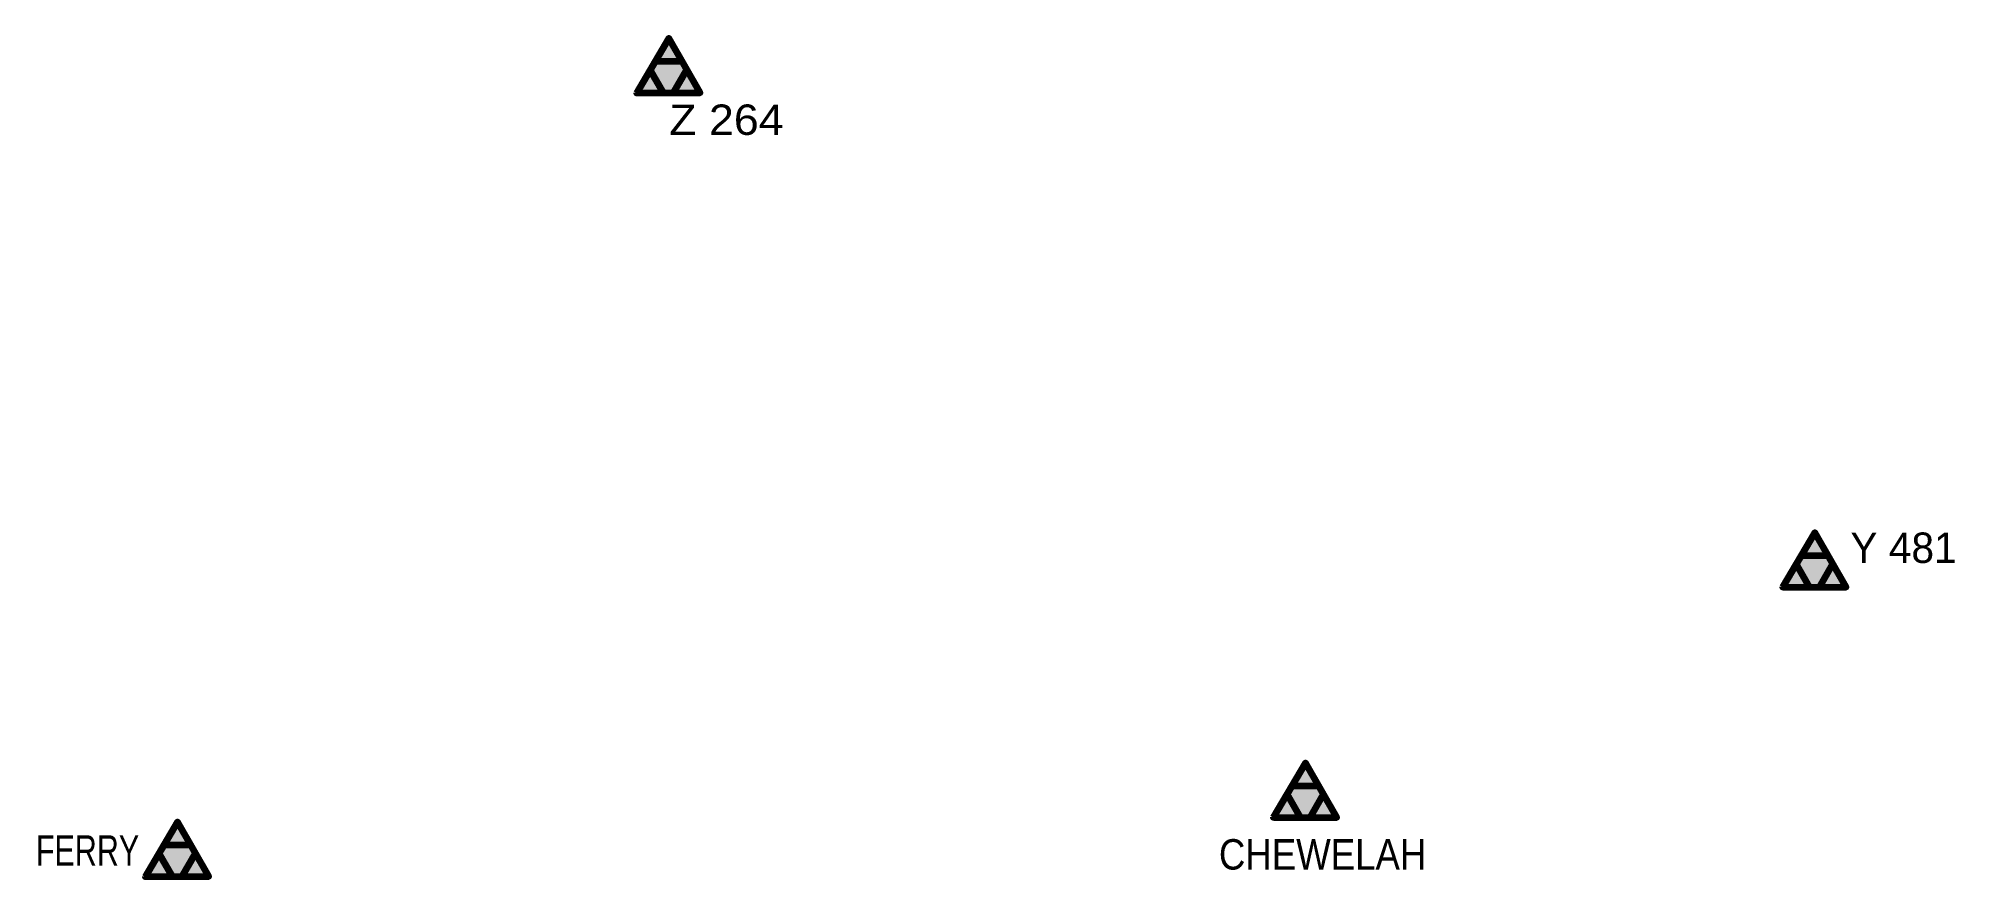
# Model space of a CAD drawing. Header units: feet. Extents: x -1054768 to 1163839, y -940989 to 791041.
# Drawn here: x 680729 to 923337, y 294165 to 400290 of the extents above; entities that cross this region are included whole.
import ezdxf

# ---------------------------------------------------------------- set-up
doc = ezdxf.new("R2010")
doc.units = ezdxf.units.FT
doc.header["$LTSCALE"] = 1500
doc.layers.add('31', color=7, linetype='Continuous')
doc.layers.add('34', color=7, linetype='Continuous', lineweight=35)
doc.layers.add('35', color=7, linetype='Continuous', lineweight=106)

msp = doc.modelspace()

# ---------------------------------------------------------------- texts
at = {"layer": '31'}
for s, width, p in [('Z 264', 1.1, (760599, 388062)), ('FERRY', 0.75, (680412, 295555)), ('CHEWELAH', 0.9, (830191, 295064))]:
    msp.add_text(s, height=3850, dxfattribs=dict(at, width=width)).set_placement(p)
msp.add_text('Y 481', height=3850, dxfattribs=at).set_placement((910134, 333879))

# ---------------------------------------------------------------- hatches: boundary and pattern name
at = {"layer": '34'}
for points in [[(760549, 400290), (756464, 393368), (764515, 393386)], [(905631, 337736), (901545, 330814), (909596, 330832)], [(841160, 308566), (837075, 301644), (845126, 301662)], [(698358, 301087), (694273, 294165), (702324, 294183)]]:
    msp.add_hatch(color=256, dxfattribs=at).paths.add_polyline_path(points)

# ---------------------------------------------------------------- linework, layer by layer
for points in [[(760549, 400290), (756464, 393368), (764515, 393386)], [(905631, 337736), (901545, 330814), (909596, 330832)], [(841160, 308566), (837075, 301644), (845126, 301662)], [(698358, 301087), (694273, 294165), (702324, 294183)]]:
    msp.add_lwpolyline(points, close=True, dxfattribs=at)
at = {"layer": '35'}
for p, q in [((759896, 393386), (758205, 396314)), ((758825, 397386), (762205, 397386)), ((761133, 393386), (762824, 396315)), ((903906, 334832), (907287, 334832)), ((904977, 330832), (903287, 333760)), ((906215, 330832), (907905, 333761)), ((840507, 301662), (838816, 304590)), ((839435, 305662), (842816, 305662)), ((841744, 301662), (843435, 304591)), ((697705, 294183), (696014, 297111)), ((696633, 298183), (700014, 298183)), ((698942, 294183), (700633, 297112))]:
    msp.add_line(p, q, dxfattribs=at)
for points in [[(756515, 393386), (764515, 393386), (760549, 400290), (760549, 400290), (756464, 393368), (756464, 393368)], [(901596, 330832), (909596, 330832), (905631, 337736), (905631, 337736), (901545, 330814), (901545, 330814)], [(837126, 301662), (845126, 301662), (841160, 308566), (841160, 308566), (837075, 301644), (837075, 301644)], [(694324, 294183), (702324, 294183), (698358, 301087), (698358, 301087), (694273, 294165), (694273, 294165)]]:
    msp.add_lwpolyline(points, dxfattribs=at)

msp.set_redraw_order([(e.dxf.handle, doc.entitydb.next_handle()) for e in msp.query("TEXT MTEXT ATTDEF DIMENSION ARC_DIMENSION")])  # texts and dimensions are drawn at this point

doc.saveas('drawing.dxf')
